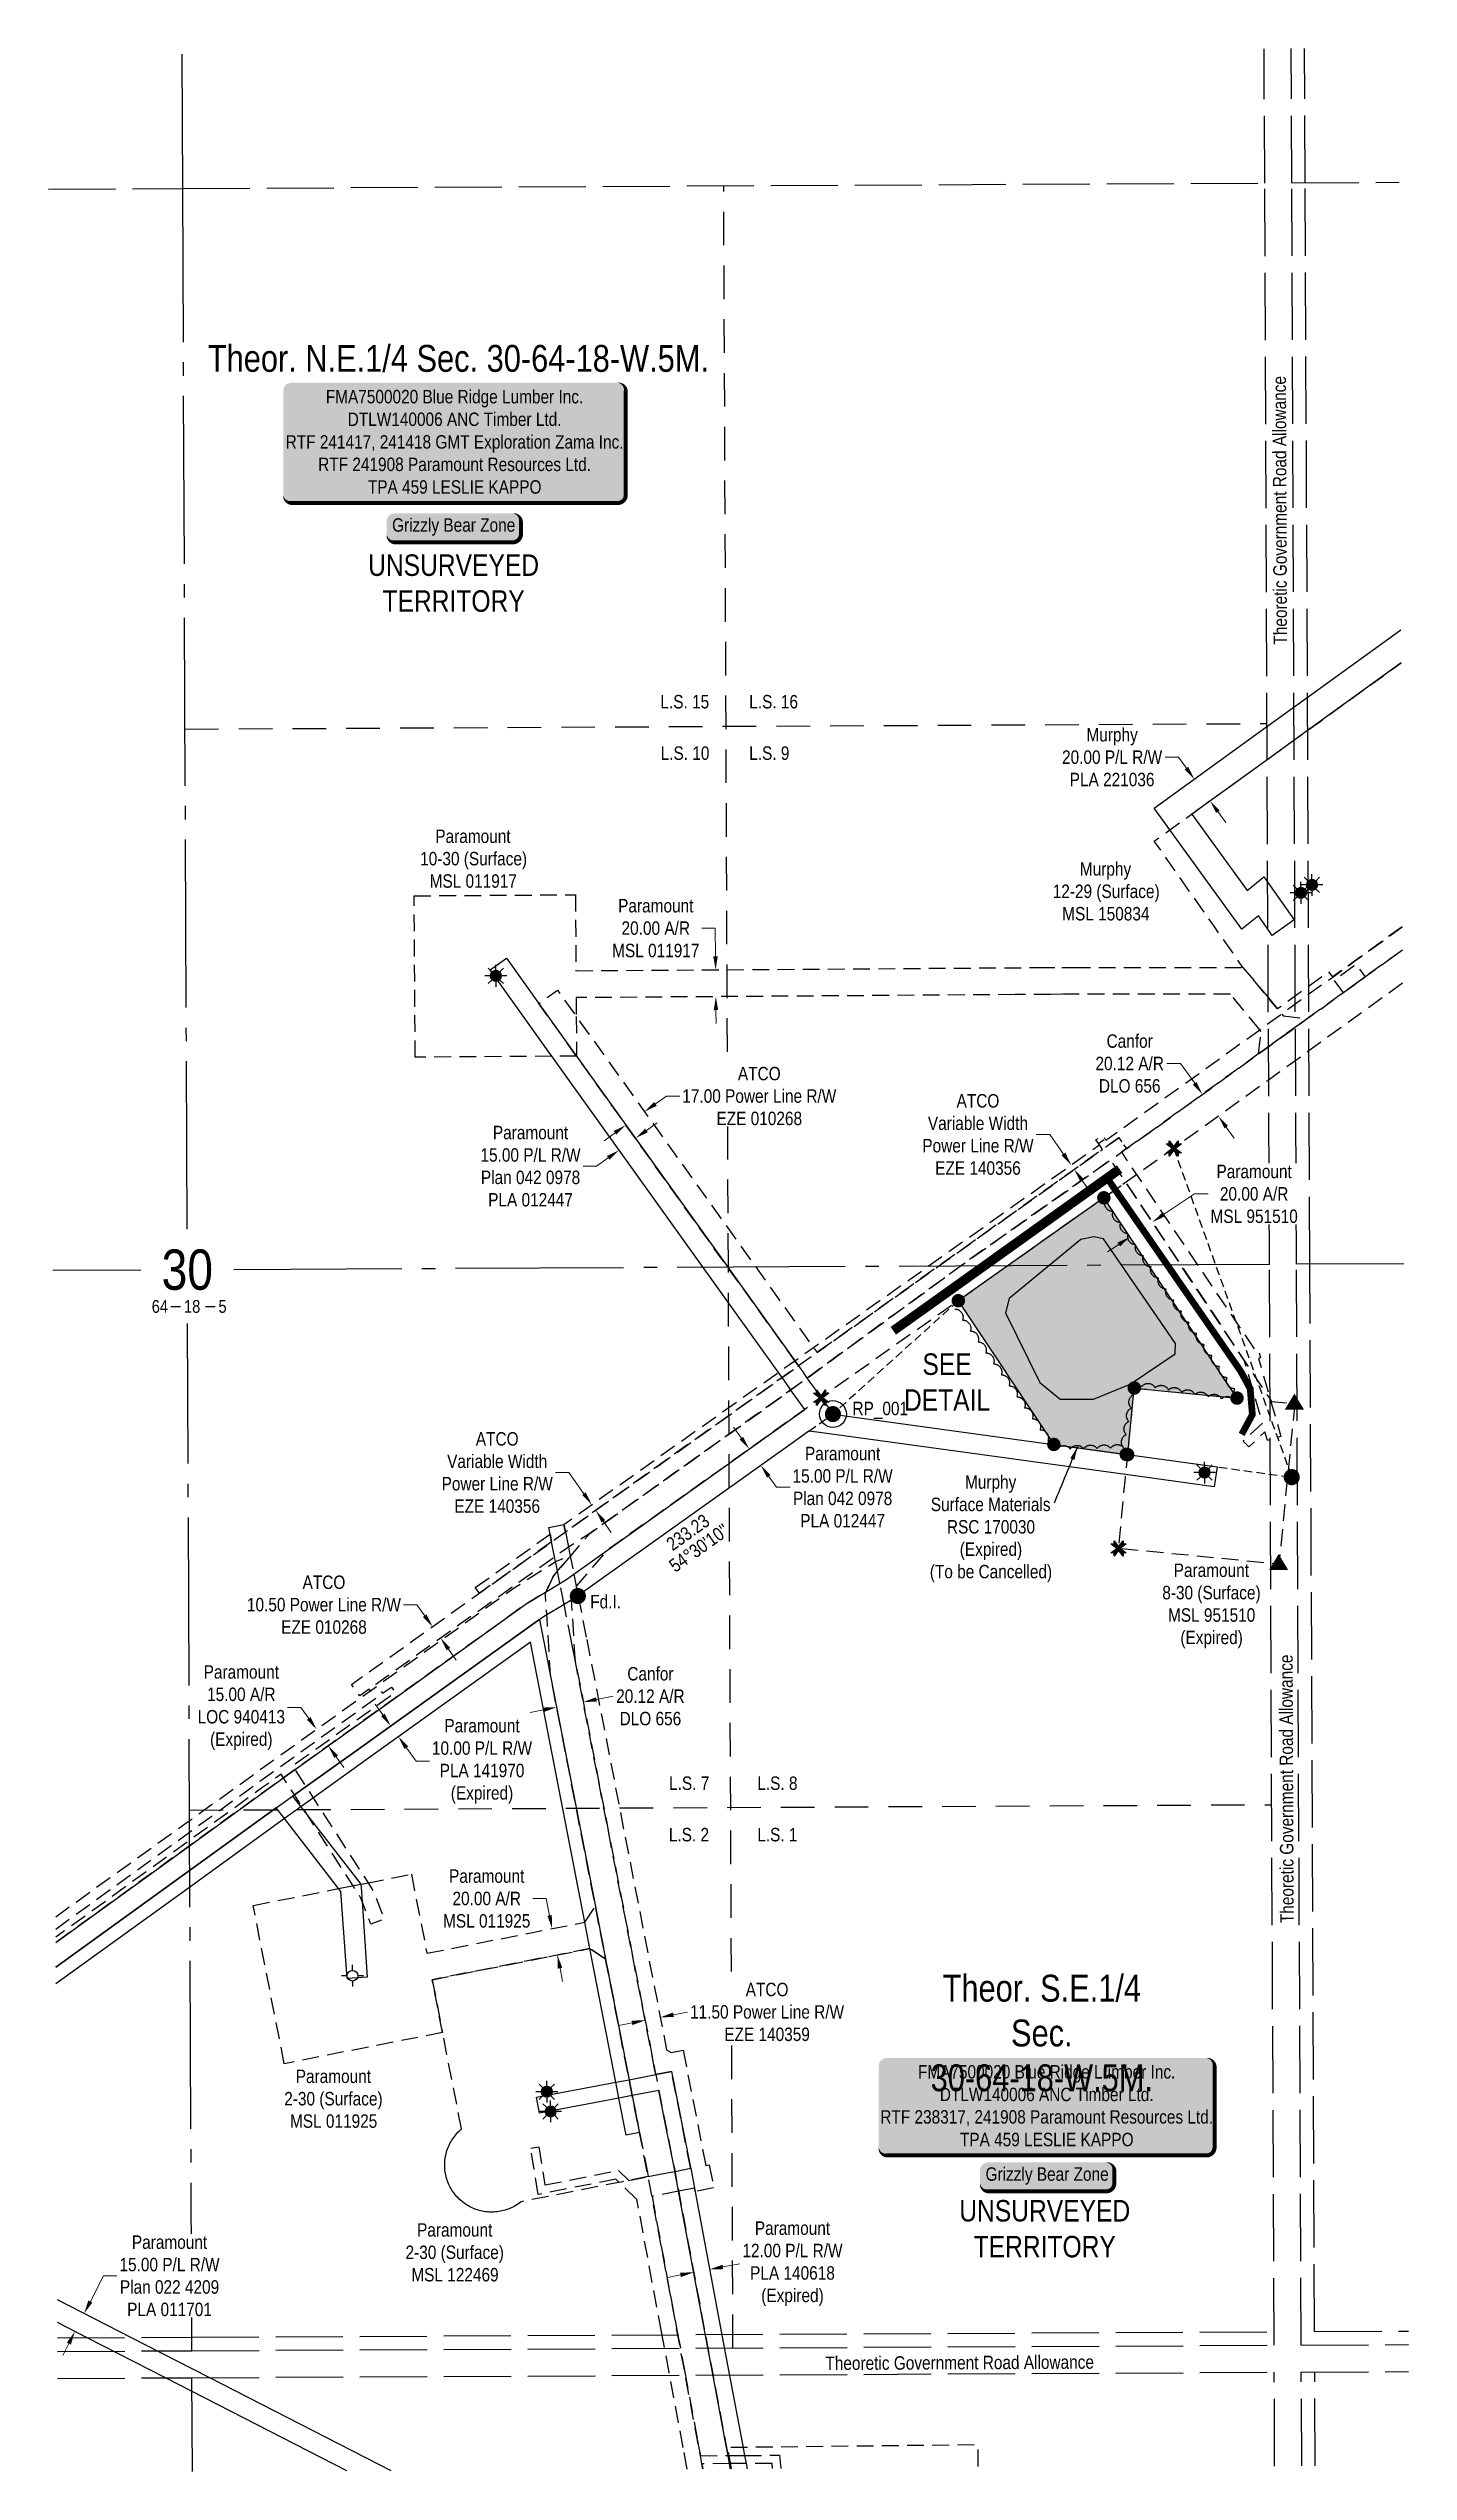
# Model space of a CAD drawing. Extents: x 518603 to 521779, y 6045766 to 6048295.
# Drawn here: x 518603 to 519615, y 6045766 to 6047569 of the extents above; entities that cross this region are included whole.
import ezdxf
from ezdxf.enums import TextEntityAlignment as Align

# ---------------------------------------------------------------- set-up
doc = ezdxf.new("R2010")
doc.units = 0
doc.header["$LTSCALE"] = 5
doc.header["$PDSIZE"] = 0.5
for name, pattern in [('0', [1, 1, 0]), ('foc-ACCESSROAD', [3.75, 2.5, -1.25]), ('foc-FLOWLINE', [3.75, 2.5, -1.25]), ('foc-LSD', [8, 5, -3]), ('foc-QUARTERLINE', [33, 25, -3, 2, -3]), ('foc-TIELINE', [1.875, 1.25, -0.625]), ('foc-TRAV', [1.875, 1.25, -0.625]), ('foc-UNSURVEYED', [12.5, 10, -2.5])]:
    doc.linetypes.add(name, pattern=pattern)
doc.layers.get('Defpoints').update_dxf_attribs({"color": 9})
for name, color, linetype in [('10', 1, 'Continuous'), ('35', 37, 'Continuous'), ('9', 3, 'Continuous'), ('AS-ROADS', 254, 'Continuous'), ('AS-WILDLIFE-BLOCK', 131, 'Continuous'), ('C-AR', 13, 'foc-ACCESSROAD'), ('C-RW', 13, 'Continuous'), ('C-SYMBOL', 7, 'Continuous'), ('C-WS', 13, 'foc-ACCESSROAD'), ('C-WS-S', 13, 'Continuous'), ('DETAIL-T', 7, 'Continuous'), ('F-AR', 190, 'foc-ACCESSROAD'), ('F-EZE', 190, 'foc-FLOWLINE'), ('F-RW', 190, 'Continuous'), ('F-WS', 190, 'foc-ACCESSROAD'), ('F-WS-S', 190, 'Continuous'), ('L-BD', 7, 'Continuous'), ('L-MON', 1, 'Continuous'), ('L-ROAD-T', 7, 'Continuous'), ('L-SECLBL', 7, 'Continuous'), ('L-SECQ', 8, 'foc-QUARTERLINE'), ('L-SECTION-LSD', 7, 'foc-LSD'), ('L-TIE', 7, 'foc-TIELINE'), ('L-UNS-T', 3, 'Continuous'), ('L-USEC', 7, 'foc-UNSURVEYED'), ('P-PROPOSED', 10, 'Continuous'), ('P-PROPOSED-H', 21, 'Continuous'), ('P-TRAV', 4, 'foc-TRAV'), ('T-BUSH', 110, '0'), ('T-SLOPE', 48, 'Continuous')]:
    doc.layers.add(name, color=color, linetype=linetype)
for name, color, linetype, lineweight in [('C-RW-T', 13, 'Continuous', 9), ('C-WS-T', 13, 'Continuous', 9), ('F-AR-T', 190, 'Continuous', 9), ('F-EZE-T', 190, 'Continuous', 9), ('F-RW-T', 190, 'Continuous', 9), ('F-WS-T', 190, 'Continuous', 9)]:
    doc.layers.add(name, color=color, linetype=linetype, lineweight=lineweight)
doc.styles.add('100L', font='ARIALN.TTF', dxfattribs={"height": 11})
doc.styles.add('175L', font='ARIALN.TTF', dxfattribs={"height": 20})
doc.styles.add('80', font='ARIALN.TTF', dxfattribs={"height": 10})
doc.styles.add('80CG', font='ARIALN.TTF', dxfattribs={"height": 10})
doc.styles.add('80L', font='ARIALN.TTF', dxfattribs={"height": 10})
doc.styles.add('SIMPLEX', font='ARIALN.TTF')
doc.dimstyles.new('Compass 5 000', dxfattribs={"dimscale": 5, "dimtxt": 9, "dimasz": 2, "dimexe": 0.2, "dimexo": 0.0625, "dimgap": 0.5, "dimtad": 0, "dimtih": 1, "dimtoh": 1, "dimzin": 0, "dimdsep": 46, "dimtxsty": '80CG', "dimcen": 0.1, "dimse1": 1, "dimse2": 1, "dimclrd": 256, "dimclrt": 256, "dimaunit": 1, "dimadec": 4, "dimazin": 0, "dimtfac": 0.06, "dimtofl": 0, "dimtmove": 0, "dimatfit": 1, "dimfxl": 0.2, "dimtolj": 1, "dimtzin": 0, "dimlwd": -1, "dimarcsym": 0})

msp = doc.modelspace()

# ---------------------------------------------------------------- texts
at = {"layer": '35', "color": 3, "style": '80'}
msp.add_attdef('RP_001', (519201.136, 6046552.319), 'RP', height=9.9949, dxfattribs=at)
at = {"layer": 'C-SYMBOL', "color": 3, "style": '175L'}
msp.add_text('Theor. N.E.1/4 Sec. 30-64-18-W.5M.', height=19.98971, dxfattribs=at).set_placement((518907.939, 6047322.538), align=Align.BOTTOM_CENTER)
at = {"layer": 'C-SYMBOL', "color": 3, "insert": (519342.029, 6046136.002), "char_height": 19.98971, "width": 198.10623, "attachment_point": 2, "style": '175L'}
msp.add_mtext('Theor. S.E.1/4 Sec. 30-64-18-W.5M.', dxfattribs=at)
at = {"layer": 'C-WS-T', "char_height": 9.99486, "attachment_point": 1}
for s, width, gutter_width, insert, style in [('\\pi20.86464;Murphy\\P\\pi0.66357;12-29 (Surface)\\P\\pi7.71997;MSL 150834', 78.95432, 99.949, (519349.474, 6046963.713), '175L'), ('\\pi26.59157;Murphy\\P\\pi1.13741;Surface Materials\\P\\pi13.15033;RSC 170030\\P\\pi22.67476;(Expired)\\P\\pi0.39427;(To be Cancelled)', 90.40818, 49.974, (519258.28, 6046507.595), '80L')]:
    msp.add_mtext_dynamic_manual_height_columns(s, width=width, gutter_width=gutter_width, heights=[0], dxfattribs=dict(at, insert=insert, style=style))
at = {"layer": 'DETAIL-T', "color": 3, "insert": (519271.502, 6046576.936), "char_height": 15.9918, "width": 63.60339, "attachment_point": 5, "style": '80CG'}
msp.add_mtext('SEE\\PDETAIL', dxfattribs=at)
at = {"layer": 'F-WS-T', "char_height": 9.99486, "attachment_point": 1, "style": '175L'}
for s, insert in [('\\pi11.94699;Paramount\\P\\pi0.66357;10-30 (Surface)\\P\\pi7.70974;MSL 011917', (518878.819, 6046988.021)), ('\\pi11.94699;Paramount\\P\\pi3.46227;8-30 (Surface)\\P\\pi7.71997;MSL 951510\\P\\pi16.94783;(Expired)', (519428.191, 6046441.963)), ('\\pi11.94699;Paramount\\P\\pi3.39409;2-30 (Surface)\\P\\pi7.67565;MSL 011925', (518774.965, 6046065.467)), ('\\pi11.94699;Paramount\\P\\pi3.39409;2-30 (Surface)\\P\\pi7.69611;MSL 122469', (518865.226, 6045951.196))]:
    msp.add_mtext_dynamic_manual_height_columns(s, width=78.95432, gutter_width=99.949, heights=[0], dxfattribs=dict(at, insert=insert))
at = {"layer": 'L-BD', "style": '80L'}
for s, p in [('233.23', (519078.674, 6046465.183)), ("54°30'10''", (519086.94, 6046453.593))]:
    msp.add_text(s, height=9.9897, rotation=35.4968, dxfattribs=at).set_placement(p, align=Align.MIDDLE)
at = {"layer": 'L-ROAD-T', "style": '80L'}
for rotation, p in [(90.230369, (519519.07, 6047225.483)), (90.230369, (519524.039, 6046274.309)), (0.289481, (519280.894, 6045847.439))]:
    msp.add_text('Theoretic Government Road Allowance', height=9.99486, rotation=rotation, dxfattribs=at).set_placement(p, align=Align.MIDDLE_CENTER)
at = {"layer": 'L-UNS-T', "color": 3, "char_height": 15.99177, "attachment_point": 5, "style": '80L'}
for insert in [(518904.36, 6047171.25), (519344.197, 6045946.989)]:
    msp.add_mtext_dynamic_manual_height_columns('UNSURVEYED TERRITORY', width=126.34873, gutter_width=47.476, heights=[0], dxfattribs=dict(at, insert=insert))

# ---------------------------------------------------------------- blocks, each defined once
blk = doc.blocks.new('L-SECLBL')
at = {"layer": '9', "color": 7}
for p, q in [((-5.1, -27.8), (-12.3, -27.8)), ((20.7, -27.8), (13.5, -27.8))]:
    blk.add_line(p, q, dxfattribs=at)
at = {"layer": '10', "color": 2, "style": 'SIMPLEX'}
blk.add_attdef('SEC', text='', height=30, dxfattribs=at).set_placement((0, 0), align=Align.MIDDLE)
at = {"layer": '10', "color": 5, "style": '80L'}
blk.add_attdef('TWP', text='', height=9.5, dxfattribs=at).set_placement((-14.4, -27.4), align=Align.MIDDLE_RIGHT)
blk.add_attdef('RGE', text='', height=9.5, dxfattribs=at).set_placement((3.6, -27.4), align=Align.MIDDLE_CENTER)
blk.add_attdef('MER', text='', height=9.5, dxfattribs=at).set_placement((23.2, -27.4), align=Align.MIDDLE_LEFT)
blk = doc.blocks.new('*D425')
at = {"layer": 'Defpoints', "color": 0, "transparency": 16777216}
for p in [(518979.5, 6046343), (518999.3, 6046346.8), (519000.8, 6046338.9)]:
    blk.add_point(p, dxfattribs=at)
at = {"layer": 'F-AR-T', "transparency": 16777216}
for p, q in [((518971.2, 6046333.1), (518961.4, 6046331.2)), ((519010.6, 6046340.8), (519023.1, 6046343.2))]:
    blk.add_line(p, q, dxfattribs=at)
for points in [[(518970.9, 6046334.8), (518971.5, 6046331.5), (518981, 6046335)], [(519010.3, 6046342.4), (519010.9, 6046339.2), (519000.8, 6046338.9)]]:
    blk.add_solid(points, dxfattribs=at)
at = {"layer": 'F-AR-T', "transparency": 16777216, "insert": (519050.8, 6046343.2), "char_height": 10, "attachment_point": 5, "style": '80CG'}
blk.add_mtext('\\A1;Canfor\\P20.12 A/R\\PDLO 656', dxfattribs=at)
blk = doc.blocks.new('*D426')
at = {"layer": 'Defpoints', "color": 0, "transparency": 16777216}
for p in [(519460.7, 6046790.4), (519461.6, 6046791), (519472.5, 6046774.1)]:
    blk.add_point(p, dxfattribs=at)
at = {"layer": 'F-AR-T', "transparency": 16777216}
for p, q in [((519445.1, 6046813.9), (519435.1, 6046813.9)), ((519455.8, 6046799.2), (519445.1, 6046813.9)), ((519479.2, 6046766.6), (519485.1, 6046758.5))]:
    blk.add_line(p, q, dxfattribs=at)
for points in [[(519457.1, 6046800.1), (519454.4, 6046798.2), (519461.6, 6046791)], [(519480.6, 6046767.6), (519477.9, 6046765.7), (519473.4, 6046774.7)]]:
    blk.add_solid(points, dxfattribs=at)
at = {"layer": 'F-AR-T', "transparency": 16777216, "insert": (519407.4, 6046813.9), "char_height": 10, "attachment_point": 5, "style": '80CG'}
blk.add_mtext('\\A1;Canfor\\P20.12 A/R\\PDLO 656', dxfattribs=at)
blk = doc.blocks.new('*D427')
at = {"layer": 'Defpoints', "color": 0, "transparency": 16777216}
for p in [(518877.3, 6046386.9), (518888.7, 6046395), (518883.3, 6046378.3)]:
    blk.add_point(p, dxfattribs=at)
at = {"layer": 'F-EZE-T', "transparency": 16777216}
for p, q in [((518877.1, 6046411.3), (518867.1, 6046411.3)), ((518882.9, 6046403.1), (518877.1, 6046411.3)), ((518900.5, 6046378.3), (518906.3, 6046370.1))]:
    blk.add_line(p, q, dxfattribs=at)
for points in [[(518884.2, 6046404.1), (518881.5, 6046402.2), (518888.7, 6046395)], [(518901.9, 6046379.3), (518899.2, 6046377.3), (518894.7, 6046386.4)]]:
    blk.add_solid(points, dxfattribs=at)
at = {"layer": 'F-EZE-T', "transparency": 16777216, "insert": (518807.9, 6046411.3), "char_height": 10, "attachment_point": 5, "style": '80CG'}
blk.add_mtext('\\A1;ATCO\\P10.50 Power Line R/W\\PEZE 010268', dxfattribs=at)
blk = doc.blocks.new('*D428')
at = {"layer": 'Defpoints', "color": 0, "transparency": 16777216}
for p in [(519030.1, 6046771.7), (519043.9, 6046781.6), (519046.4, 6046778.1)]:
    blk.add_point(p, dxfattribs=at)
at = {"layer": 'F-EZE-T', "transparency": 16777216}
for p, q in [((519054.5, 6046783.9), (519062.7, 6046789.7)), ((519062.7, 6046789.7), (519072.7, 6046789.7)), ((519024.5, 6046762.3), (519016.3, 6046756.5))]:
    blk.add_line(p, q, dxfattribs=at)
for points in [[(519053.6, 6046785.2), (519055.5, 6046782.5), (519046.4, 6046778.1)], [(519023.5, 6046763.7), (519025.4, 6046761), (519032.6, 6046768.2)]]:
    blk.add_solid(points, dxfattribs=at)
at = {"layer": 'F-EZE-T', "transparency": 16777216, "insert": (519131.8, 6046789.7), "char_height": 10, "attachment_point": 5, "style": '80CG', "bg_fill": 3, "box_fill_scale": 1.1, "bg_fill_color": 256, "bg_fill_true_color": 13158600, "bg_fill_transparency": 0}
blk.add_mtext('\\A1;ATCO\\P17.00 Power Line R/W\\PEZE 010268', dxfattribs=at)
blk = doc.blocks.new('*D429')
at = {"layer": 'Defpoints', "color": 0, "transparency": 16777216}
for p in [(519006.2, 6046485.1), (519007.1, 6046485.7), (519009.2, 6046480.9)]:
    blk.add_point(p, dxfattribs=at)
at = {"layer": 'F-EZE-T', "transparency": 16777216}
for p, q in [((518990.2, 6046509.6), (518980.2, 6046509.6)), ((519001.3, 6046493.9), (518990.2, 6046509.6)), ((519015.9, 6046473.3), (519021.6, 6046465.1))]:
    blk.add_line(p, q, dxfattribs=at)
for points in [[(519002.7, 6046494.9), (519000, 6046492.9), (519007.1, 6046485.7)], [(519017.2, 6046474.3), (519014.5, 6046472.4), (519010.1, 6046481.5)]]:
    blk.add_solid(points, dxfattribs=at)
at = {"layer": 'F-EZE-T', "transparency": 16777216, "insert": (518936.8, 6046509.6), "char_height": 10, "attachment_point": 5, "style": '80CG'}
blk.add_mtext('\\A1;ATCO\\PVariable Width\\PPower Line R/W\\PEZE 140356', dxfattribs=at)
blk = doc.blocks.new('*D430')
at = {"layer": 'Defpoints', "color": 0, "transparency": 16777216}
for p in [(519360.5, 6046736.1), (519362.9, 6046732.7), (519363.9, 6046738.5)]:
    blk.add_point(p, dxfattribs=at)
at = {"layer": 'F-EZE-T', "transparency": 16777216}
for p, q in [((519347.9, 6046761.1), (519337.9, 6046761.1)), ((519358.1, 6046746.6), (519347.9, 6046761.1)), ((519372, 6046726.9), (519377.8, 6046718.8))]:
    blk.add_line(p, q, dxfattribs=at)
for points in [[(519359.5, 6046747.6), (519356.7, 6046745.7), (519363.9, 6046738.5)], [(519373.4, 6046727.9), (519370.7, 6046726), (519366.2, 6046735.1)]]:
    blk.add_solid(points, dxfattribs=at)
at = {"layer": 'F-EZE-T', "transparency": 16777216, "insert": (519294.5, 6046761.1), "char_height": 10, "attachment_point": 5, "style": '80CG'}
blk.add_mtext('\\A1;ATCO\\PVariable Width\\PPower Line R/W\\PEZE 140356', dxfattribs=at)
blk = doc.blocks.new('*D431')
at = {"layer": 'Defpoints', "color": 0, "transparency": 16777216}
for p in [(519047, 6046101.5), (519058.1, 6046104.3), (519058.3, 6046103.7)]:
    blk.add_point(p, dxfattribs=at)
at = {"layer": 'F-EZE-T', "transparency": 16777216}
for p, q in [((519037.1, 6046100.2), (519027.2, 6046098.3)), ((519068, 6046106.2), (519078.5, 6046108.3))]:
    blk.add_line(p, q, dxfattribs=at)
for points in [[(519036.7, 6046101.9), (519037.4, 6046098.6), (519046.9, 6046102.1)], [(519067.6, 6046107.9), (519068.3, 6046104.6), (519058.1, 6046104.3)]]:
    blk.add_solid(points, dxfattribs=at)
at = {"layer": 'F-EZE-T', "transparency": 16777216, "insert": (519137.6, 6046108.3), "char_height": 10, "attachment_point": 5, "style": '80CG', "bg_fill": 3, "box_fill_scale": 1.1, "bg_fill_color": 256, "bg_fill_true_color": 13158600, "bg_fill_transparency": 0}
blk.add_mtext('\\A1;ATCO\\P11.50 Power Line R/W\\PEZE 140359', dxfattribs=at)
blk = doc.blocks.new('*D435')
at = {"layer": 'Defpoints', "color": 0, "transparency": 16777216}
for p in [(518799.6, 6046316.5), (518802.4, 6046318.6), (518808.3, 6046304.3)]:
    blk.add_point(p, dxfattribs=at)
at = {"layer": 'F-AR-T', "transparency": 16777216}
for p, q in [((518790.7, 6046334.8), (518780.7, 6046334.8)), ((518796.6, 6046326.7), (518790.7, 6046334.8)), ((518817, 6046298.2), (518822.8, 6046290.1))]:
    blk.add_line(p, q, dxfattribs=at)
for points in [[(518797.9, 6046327.7), (518795.2, 6046325.7), (518802.4, 6046318.6)], [(518818.3, 6046299.2), (518815.6, 6046297.3), (518811.1, 6046306.4)]]:
    blk.add_solid(points, dxfattribs=at)
at = {"layer": 'F-AR-T', "transparency": 16777216, "insert": (518746.4, 6046334.8), "char_height": 10, "attachment_point": 5, "style": '80CG'}
blk.add_mtext('\\A1;Paramount\\P15.00 A/R\\PLOC 940413\\P(Expired)', dxfattribs=at)
blk = doc.blocks.new('*D436')
at = {"layer": 'Defpoints', "color": 0, "transparency": 16777216}
for p in [(519037.1, 6046883.2), (519099.3, 6046883.7), (519037.2, 6046863.2)]:
    blk.add_point(p, dxfattribs=at)
at = {"layer": 'F-AR-T', "transparency": 16777216}
for p, q in [((519099.1, 6046914.6), (519089.1, 6046914.6)), ((519099.3, 6046893.7), (519099.1, 6046914.6)), ((519099.5, 6046853.7), (519099.6, 6046843.7))]:
    blk.add_line(p, q, dxfattribs=at)
for points in [[(519100.9, 6046893.7), (519097.6, 6046893.6), (519099.3, 6046883.7)], [(519101.2, 6046853.7), (519097.9, 6046853.6), (519099.5, 6046863.7)]]:
    blk.add_solid(points, dxfattribs=at)
at = {"layer": 'F-AR-T', "transparency": 16777216, "insert": (519054.8, 6046914.6), "char_height": 10, "attachment_point": 5, "style": '80CG'}
blk.add_mtext('\\A1;Paramount\\P20.00 A/R\\PMSL 011917', dxfattribs=at)
blk = doc.blocks.new('*D437')
at = {"layer": 'Defpoints', "color": 0, "transparency": 16777216}
for p in [(518977.7, 6046170.3), (518977, 6046170.2), (518980.9, 6046150.6)]:
    blk.add_point(p, dxfattribs=at)
at = {"layer": 'F-AR-T', "transparency": 16777216}
for p, q in [((518973.3, 6046192.7), (518963.3, 6046192.7)), ((518975.8, 6046180.2), (518973.3, 6046192.7)), ((518983.6, 6046140.9), (518985.5, 6046131.1))]:
    blk.add_line(p, q, dxfattribs=at)
for points in [[(518977.4, 6046180.5), (518974.2, 6046179.8), (518977.7, 6046170.3)], [(518985.2, 6046141.2), (518981.9, 6046140.6), (518981.6, 6046150.7)]]:
    blk.add_solid(points, dxfattribs=at)
at = {"layer": 'F-AR-T', "transparency": 16777216, "insert": (518929, 6046192.7), "char_height": 10, "attachment_point": 5, "style": '80CG'}
blk.add_mtext('\\A1;Paramount\\P20.00 A/R\\PMSL 011925', dxfattribs=at)
blk = doc.blocks.new('*D438')
at = {"layer": 'Defpoints', "color": 0, "transparency": 16777216}
for p in [(519421.1, 6046700.6), (519424.2, 6046695.9), (519404.5, 6046689.5)]:
    blk.add_point(p, dxfattribs=at)
at = {"layer": 'F-AR-T', "transparency": 16777216}
for p, q in [((519432.5, 6046701.5), (519455.7, 6046716.9)), ((519455.7, 6046716.9), (519465.7, 6046716.9)), ((519399.2, 6046679.3), (519390.9, 6046673.8))]:
    blk.add_line(p, q, dxfattribs=at)
for points in [[(519431.6, 6046702.9), (519433.4, 6046700.1), (519424.2, 6046695.9)], [(519398.3, 6046680.7), (519400.2, 6046677.9), (519407.6, 6046684.9)]]:
    blk.add_solid(points, dxfattribs=at)
at = {"layer": 'F-AR-T', "transparency": 16777216, "insert": (519500, 6046716.9), "char_height": 10, "attachment_point": 5, "style": '80CG', "bg_fill": 3, "box_fill_scale": 1.1, "bg_fill_color": 256, "bg_fill_true_color": 13158600, "bg_fill_transparency": 0}
blk.add_mtext('\\A1;Paramount\\P20.00 A/R\\PMSL 951510', dxfattribs=at)
blk = doc.blocks.new('*D439')
at = {"layer": 'Defpoints', "color": 0, "transparency": 16777216}
for p in [(519127.1, 6046529.2), (519133, 6046514.9), (519135.9, 6046517)]:
    blk.add_point(p, dxfattribs=at)
at = {"layer": 'F-RW-T', "transparency": 16777216}
for p, q in [((519118.5, 6046535.3), (519112.7, 6046543.4)), ((519138.8, 6046506.8), (519144.7, 6046498.7)), ((519144.7, 6046498.7), (519154.7, 6046498.7))]:
    blk.add_line(p, q, dxfattribs=at)
for points in [[(519119.8, 6046536.2), (519117.1, 6046534.3), (519124.3, 6046527.1)], [(519140.2, 6046507.8), (519137.5, 6046505.8), (519133, 6046514.9)]]:
    blk.add_solid(points, dxfattribs=at)
at = {"layer": 'F-RW-T', "transparency": 16777216, "insert": (519193.8, 6046498.7), "char_height": 10, "attachment_point": 5, "style": '80CG'}
blk.add_mtext('\\A1;Paramount\\P15.00 P/L R/W\\PPlan 042 0978\\PPLA 012447', dxfattribs=at)
blk = doc.blocks.new('*D440')
at = {"layer": 'Defpoints', "color": 0, "transparency": 16777216}
for p in [(519025.4, 6046752.5), (519027.5, 6046749.5), (519037.6, 6046761.2)]:
    blk.add_point(p, dxfattribs=at)
at = {"layer": 'F-RW-T', "transparency": 16777216}
for p, q in [((519047.8, 6046764.1), (519055.9, 6046769.9)), ((519010.7, 6046737.5), (519000.7, 6046737.5)), ((519019.3, 6046743.7), (519010.7, 6046737.5))]:
    blk.add_line(p, q, dxfattribs=at)
for points in [[(519046.8, 6046765.5), (519048.8, 6046762.8), (519039.7, 6046758.3)], [(519018.4, 6046745.1), (519020.3, 6046742.4), (519027.5, 6046749.5)]]:
    blk.add_solid(points, dxfattribs=at)
at = {"layer": 'F-RW-T', "transparency": 16777216, "insert": (518961.6, 6046737.5), "char_height": 10, "attachment_point": 5, "style": '80CG'}
blk.add_mtext('\\A1;Paramount\\P15.00 P/L R/W\\PPlan 042 0978\\PPLA 012447', dxfattribs=at)
blk = doc.blocks.new('*D441')
at = {"layer": 'Defpoints', "color": 0, "transparency": 16777216}
for p in [(519080.2, 6045929.4), (519092.1, 6045931.6), (519094.9, 6045916.8)]:
    blk.add_point(p, dxfattribs=at)
at = {"layer": 'F-RW-T', "transparency": 16777216}
for p, q in [((519104.7, 6045918.6), (519117.4, 6045921)), ((519073.2, 6045912.7), (519063.4, 6045910.9))]:
    blk.add_line(p, q, dxfattribs=at)
for points in [[(519104.4, 6045920.3), (519105, 6045917), (519094.9, 6045916.8)], [(519072.9, 6045914.4), (519073.5, 6045911.1), (519083, 6045914.6)]]:
    blk.add_solid(points, dxfattribs=at)
at = {"layer": 'F-RW-T', "transparency": 16777216, "insert": (519156.5, 6045921), "char_height": 10, "attachment_point": 5, "style": '80CG'}
blk.add_mtext('\\A1;Paramount\\P12.00 P/L R/W\\PPLA 140618\\P(Expired)', dxfattribs=at)
blk = doc.blocks.new('*D442')
at = {"layer": 'Defpoints', "color": 0, "transparency": 16777216}
for p in [(518855.1, 6046319.4), (518860.9, 6046311.3), (518863.4, 6046313)]:
    blk.add_point(p, dxfattribs=at)
at = {"layer": 'F-RW-T', "transparency": 16777216}
for p, q in [((518851.7, 6046329.3), (518845.9, 6046337.4)), ((518869.2, 6046304.9), (518876.5, 6046294.8)), ((518876.5, 6046294.8), (518886.5, 6046294.8))]:
    blk.add_line(p, q, dxfattribs=at)
for points in [[(518853.1, 6046330.3), (518850.4, 6046328.3), (518857.5, 6046321.2)], [(518870.6, 6046305.9), (518867.8, 6046303.9), (518863.4, 6046313)]]:
    blk.add_solid(points, dxfattribs=at)
at = {"layer": 'F-RW-T', "transparency": 16777216, "insert": (518925.5, 6046294.8), "char_height": 10, "attachment_point": 5, "style": '80CG'}
blk.add_mtext('\\A1;Paramount\\P10.00 P/L R/W\\PPLA 141970\\P(Expired)', dxfattribs=at)
blk = doc.blocks.new('*D443')
at = {"layer": 'C-RW-T', "transparency": 16777216}
for p, q in [((519443.8, 6047041.8), (519433.8, 6047041.8)), ((519449.7, 6047033.7), (519443.8, 6047041.8)), ((519473.1, 6047001.3), (519478.9, 6046993.2))]:
    blk.add_line(p, q, dxfattribs=at)
for points in [[(519451, 6047034.7), (519448.3, 6047032.7), (519455.5, 6047025.6)], [(519474.4, 6047002.2), (519471.7, 6047000.3), (519467.2, 6047009.4)]]:
    blk.add_solid(points, dxfattribs=at)
at = {"layer": 'Defpoints', "color": 0, "transparency": 16777216}
for p in [(519455.5, 6047025.6), (519457.6, 6047027.1), (519469.3, 6047010.9)]:
    blk.add_point(p, dxfattribs=at)
at = {"layer": 'C-RW-T', "transparency": 16777216, "insert": (519394.3, 6047041.8), "char_height": 10, "attachment_point": 5, "style": '80CG'}
blk.add_mtext('\\A1;Murphy\\P20.00 P/L R/W\\PPLA 221036', dxfattribs=at)
blk = doc.blocks.new('*D444')
at = {"layer": 'Defpoints', "color": 0, "transparency": 16777216}
for p in [(518622.7, 6045887.5), (518629.5, 6045884), (518615.8, 6045874.1)]:
    blk.add_point(p, dxfattribs=at)
at = {"layer": 'F-RW-T', "transparency": 16777216}
for p, q in [((518634.1, 6045892.9), (518643.9, 6045912)), ((518643.9, 6045912), (518653.9, 6045912)), ((518618.1, 6045861.7), (518613.5, 6045852.8))]:
    blk.add_line(p, q, dxfattribs=at)
for points in [[(518632.6, 6045893.7), (518635.6, 6045892.2), (518629.5, 6045884)], [(518616.6, 6045862.4), (518619.6, 6045860.9), (518622.6, 6045870.6)]]:
    blk.add_solid(points, dxfattribs=at)
at = {"layer": 'F-RW-T', "transparency": 16777216, "insert": (518693, 6045912), "char_height": 10, "attachment_point": 5, "style": '80CG', "bg_fill": 3, "box_fill_scale": 1.1, "bg_fill_color": 256, "bg_fill_true_color": 13158600, "bg_fill_transparency": 0}
blk.add_mtext('\\A1;Paramount\\P15.00 P/L R/W\\PPlan 022 4209\\PPLA 011701', dxfattribs=at)
blk = doc.blocks.new('*U445')
h = blk.add_hatch(color=255)
edge = h.paths.add_edge_path()
edge.add_line((-121.5, -45.5), (121.5, -45.5))
edge.add_arc((121.5, -39.5), 6, 270, 360)
edge.add_line((127.5, -39.5), (127.5, 38))
edge.add_arc((121.5, 38), 6, 0, 90)
edge.add_line((121.5, 44), (-121.5, 44))
edge.add_arc((-121.5, 38), 6, 90, 180)
edge.add_line((-127.5, 38), (-127.5, -39.5))
edge.add_arc((-121.5, -39.5), 6, 180, 270)
at = {"color": 44, "flags": 128}
blk.add_lwpolyline([(-121.5, -45.5, 3, 3, 0), (121.5, -45.5, 3, 3, 0.414214), (127.5, -39.5, 3, 3, 0), (127.5, 38, 3, 0, 0.414214), (121.5, 44, 0, 0, 0), (-121.5, 44, 0, 0, 0.414214), (-127.5, 38, 0, 0, 0), (-127.5, -39.5, 0, 3, 0.414214)], format="xyseb", close=True, dxfattribs=at)
at = {"color": 44, "style": '80'}
blk.add_attdef('ENTER_TEXT_001', (-36, -5), '', height=10, dxfattribs=at)
blk = doc.blocks.new('*U446')
h = blk.add_hatch(color=255)
edge = h.paths.add_edge_path()
edge.add_line((-119, -37), (119, -37))
edge.add_arc((119, -31), 6, 270, 360)
edge.add_line((125, -31), (125, 29.5))
edge.add_arc((119, 29.5), 6, 0, 90)
edge.add_line((119, 35.5), (-119, 35.5))
edge.add_arc((-119, 29.5), 6, 90, 180)
edge.add_line((-125, 29.5), (-125, -31))
edge.add_arc((-119, -31), 6, 180, 270)
at = {"color": 44, "flags": 128}
blk.add_lwpolyline([(-119, -37, 3, 3, 0), (119, -37, 3, 3, 0.414214), (125, -31, 3, 3, 0), (125, 29.5, 3, 0, 0.414214), (119, 35.5, 0, 0, 0), (-119, 35.5, 0, 0, 0.414214), (-125, 29.5, 0, 0, 0), (-125, -31, 0, 3, 0.414214)], format="xyseb", close=True, dxfattribs=at)
at = {"color": 44, "style": '80'}
blk.add_attdef('ENTER_TEXT_001', (-36, -5), '', height=10, dxfattribs=at)
blk = doc.blocks.new('*U450')
h = blk.add_hatch(color=255)
edge = h.paths.add_edge_path()
edge.add_line((-44, -11.5), (44, -11.5))
edge.add_arc((44, -5.5), 6, 270, 360)
edge.add_line((50, -5.5), (50, 4))
edge.add_arc((44, 4), 6, 0, 90)
edge.add_line((44, 10), (-44, 10))
edge.add_arc((-44, 4), 6, 90, 180)
edge.add_line((-50, 4), (-50, -5.5))
edge.add_arc((-44, -5.5), 6, 180, 270)
at = {"color": 131, "flags": 128}
blk.add_lwpolyline([(-44, -11.5, 3, 3, 0), (44, -11.5, 3, 3, 0.414214), (50, -5.5, 3, 3, 0), (50, 4, 3, 0, 0.414214), (44, 10, 0, 0, 0), (-44, 10, 0, 0, 0.414214), (-50, 4, 0, 0, 0), (-50, -5.5, 0, 3, 0.414214)], format="xyseb", close=True, dxfattribs=at)
at = {"color": 131, "style": '80'}
blk.add_attdef('ENTER_TEXT_001', (-36, -5), '', height=10, dxfattribs=at)
blk = doc.blocks.new('GAS')
h = blk.add_hatch(color=255)
h.dxf.hatch_style = 1
edge = h.paths.add_edge_path()
edge.add_arc((0, 0), 0.9, 0, 360)
for p, q in [((-0.81, 0), (-1.62, 0)), ((-0.57, 0.57), (-1.14, 1.14)), ((0, 0.81), (0, 1.62)), ((0.57, 0.57), (1.14, 1.14)), ((1.62, 0), (0.81, 0)), ((-0.57, -0.57), (-1.14, -1.14)), ((0, -0.81), (0, -1.62)), ((1.14, -1.14), (0.57, -0.57))]:
    blk.add_line(p, q)
blk.add_circle((0, 0), 0.8)
blk = doc.blocks.new('GABD')
for p, q in [((-0.81, 0), (-1.62, 0)), ((0, 0.81), (0, 1.62)), ((1.62, 0), (0.81, 0)), ((0, -0.81), (0, -1.62))]:
    blk.add_line(p, q)
blk.add_circle((0, 0), 0.8)
blk = doc.blocks.new('fdia')
at = {"color": 255, "const_width": 1}
blk.add_lwpolyline([(-0.5, 0, 1), (0.5, 0, 1)], format="xyb", close=True, dxfattribs=at)
blk = doc.blocks.new('Fdiaa')
blk.add_blockref('fdia', (0, 0))
blk = doc.blocks.new('fdib')
at = {"color": 1, "const_width": 1.6}
blk.add_lwpolyline([(-0.4, 0, 1), (0.4, 0, 1)], format="xyb", close=True, dxfattribs=at)
at = {"color": 1}
blk.add_circle((0, 0), 0.8, dxfattribs=at)
blk = doc.blocks.new('Fdibb')
blk.add_blockref('fdib', (0, 0))
blk = doc.blocks.new('fdicc')
for name in ['Fdibb', 'Fdiaa']:
    blk.add_blockref(name, (0, 0))
blk = doc.blocks.new('FDI')
blk.add_blockref('fdicc', (0, 0))
blk = doc.blocks.new('PLIA')
at = {"color": 255, "const_width": 1}
blk.add_lwpolyline([(-0.5, 0, 1), (0.5, 0, 1)], format="xyb", close=True, dxfattribs=at)
blk = doc.blocks.new('PLIAA')
blk.add_blockref('PLIA', (0, 0))
blk = doc.blocks.new('PLIB')
at = {"color": 1}
blk.add_circle((0, 0), 0.8, dxfattribs=at)
blk = doc.blocks.new('PLIBB')
blk.add_blockref('PLIB', (0, 0))
blk = doc.blocks.new('PLICC')
for name in ['PLIAA', 'PLIBB']:
    blk.add_blockref(name, (0, 0))
blk = doc.blocks.new('PLI')
blk.add_blockref('PLICC', (0, 0))
blk = doc.blocks.new('STRIA')
blk.add_hatch(color=255).paths.add_polyline_path([(-0.04, 1.52), (-1.47, -0.87), (1.39, -0.87)])
blk = doc.blocks.new('STRIAA')
blk.add_blockref('STRIA', (0, 0))
blk = doc.blocks.new('STRIB')
at = {"color": 1}
blk.add_solid([(-1.12, -0.67), (-0.04, 1.13), (1.04, -0.67)], dxfattribs=at)
blk = doc.blocks.new('STRIBB')
blk.add_blockref('STRIB', (0, 0))
blk = doc.blocks.new('STRICC')
for name in ['STRIAA', 'STRIBB']:
    blk.add_blockref(name, (0, 0))
blk = doc.blocks.new('fdspike')
blk.add_blockref('STRICC', (0, 0))
blk = doc.blocks.new('TEMP')
h = blk.add_hatch(color=255)
h.dxf.hatch_style = 1
h.paths.add_polyline_path([(0, 0.25), (-0.67, 1.15), (-0.67, 0.67), (-1.15, 0.67), (-0.25, 0), (-1.15, -0.67), (-0.67, -0.67), (-0.67, -1.15), (0, -0.25), (0.67, -1.15), (0.67, -0.67), (1.15, -0.67), (0.25, 0), (1.15, 0.67), (0.67, 0.67), (0.67, 1.15)])
h.paths.add_polyline_path([(0.57, 0.85), (0.57, 0.57), (0.85, 0.57), (0.08, 0), (0.85, -0.57), (0.57, -0.57), (0.57, -0.85), (0, -0.08), (-0.57, -0.85), (-0.57, -0.57), (-0.85, -0.57), (-0.08, 0), (-0.85, 0.57), (-0.57, 0.57), (-0.57, 0.85), (0, 0.08)], flags=16)
h = blk.add_hatch(color=1)
h.dxf.hatch_style = 1
h.paths.add_polyline_path([(0, 0.08), (-0.57, 0.85), (-0.57, 0.57), (-0.85, 0.57), (-0.08, 0), (-0.85, -0.57), (-0.57, -0.57), (-0.57, -0.85), (0, -0.08), (0.57, -0.85), (0.57, -0.57), (0.85, -0.57), (0.08, 0), (0.85, 0.57), (0.57, 0.57), (0.57, 0.85)])
at = {"color": 1}
for p, q in [((-0.08, 0), (0.08, 0)), ((0, 0.08), (0, -0.08))]:
    blk.add_line(p, q, dxfattribs=at)
at = {"color": 255, "flags": 128}
blk.add_lwpolyline([(-0.25, 0), (-1.15, 0.67), (-0.67, 0.67), (-0.67, 1.15), (0, 0.25), (0.67, 1.15), (0.67, 0.67), (1.15, 0.67), (0.25, 0), (1.15, -0.67), (0.67, -0.67), (0.67, -1.15), (0, -0.25), (-0.67, -1.15), (-0.67, -0.67), (-1.15, -0.67)], close=True, dxfattribs=at)
at = {"color": 1, "flags": 128}
blk.add_lwpolyline([(-0.08, 0), (-0.85, 0.57), (-0.57, 0.57), (-0.57, 0.85), (0, 0.08), (0.57, 0.85), (0.57, 0.57), (0.85, 0.57), (0.08, 0), (0.85, -0.57), (0.57, -0.57), (0.57, -0.85), (0, -0.08), (-0.57, -0.85), (-0.57, -0.57), (-0.85, -0.57)], close=True, dxfattribs=at)

# ---------------------------------------------------------------- dimensions: what is measured, and where the dimension line sits
at = {"layer": 'C-RW-T'}
dim = msp.add_linear_dim(base=(519455.531, 6047025.582), p1=(519469.3, 6047010.872), p2=(519457.598, 6047027.075), angle=125.835385, text='Murphy\\P20.00 P/L R/W\\PPLA 221036', dimstyle='Compass 5 000', dxfattribs=at)
dim.commit()
dim.dimension.update_dxf_attribs({"geometry": '*D443', "text_midpoint": (519394.282, 6047041.796), "dimtype": 161})
at = {"layer": 'F-AR-T'}
for base, p1, p2, angle, text, picture, middle in [((519099.336, 6046883.656), (519037.199, 6046863.222), (519037.061, 6046883.227), 90.39463, 'Paramount\\P20.00 A/R\\PMSL 011917', '*D436', (519054.84, 6046914.586)), ((519461.616, 6046791.049), (519472.499, 6046774.103), (519460.727, 6046790.407), 125.829481, 'Canfor\\P20.12 A/R\\PDLO 656', '*D426', (519407.368, 6046813.919)), ((518802.395, 6046318.563), (518808.314, 6046304.347), (518799.576, 6046316.544), 125.616245, 'Paramount\\P15.00 A/R\\PLOC 940413\\P(Expired)', '*D435', (518746.447, 6046334.822)), ((519000.815, 6046338.891), (518979.503, 6046342.966), (518999.274, 6046346.812), 11.006782, 'Canfor\\P20.12 A/R\\PDLO 656', '*D425', (519050.814, 6046343.221)), ((518977.746, 6046170.345), (518980.886, 6046150.581), (518977.015, 6046170.201), 101.159846, 'Paramount\\P20.00 A/R\\PMSL 011925', '*D437', (518929.02, 6046192.689))]:
    dim = msp.add_linear_dim(base=base, p1=p1, p2=p2, angle=angle, text=text, dimstyle='Compass 5 000', dxfattribs=at)
    dim.commit()
    dim.dimension.update_dxf_attribs({"geometry": picture, "text_midpoint": middle, "dimtype": 161})
at = {"layer": 'F-EZE-T'}
for base, p1, p2, angle, text, picture, middle in [((519363.863, 6046738.471), (519362.875, 6046732.721), (519360.494, 6046736.092), 125.236629, 'ATCO\\PVariable Width\\PPower Line R/W\\PEZE 140356', '*D430', (519294.485, 6046761.109)), ((519007.083, 6046485.727), (519009.235, 6046480.884), (519006.236, 6046485.129), 125.240813, 'ATCO\\PVariable Width\\PPower Line R/W\\PEZE 140356', '*D429', (518936.828, 6046509.605)), ((518888.657, 6046394.98), (518883.346, 6046378.319), (518877.26, 6046386.861), 125.467281, 'ATCO\\P10.50 Power Line R/W\\PEZE 010268', '*D427', (518807.911, 6046411.269))]:
    dim = msp.add_linear_dim(base=base, p1=p1, p2=p2, angle=angle, text=text, dimstyle='Compass 5 000', dxfattribs=at)
    dim.commit()
    dim.dimension.update_dxf_attribs({"geometry": picture, "text_midpoint": middle, "dimtype": 161})
at = {"layer": 'F-RW-T'}
dim = msp.add_aligned_dim(p1=(519127.134, 6046529.152), p2=(519135.858, 6046516.968), distance=-3.482, text='Paramount\\P15.00 P/L R/W\\PPlan 042 0978\\PPLA 012447', dimstyle='Compass 5 000', dxfattribs=at)
dim.commit()
dim.dimension.update_dxf_attribs({"geometry": '*D439', "text_midpoint": (519193.757, 6046498.68)})
for base, p1, p2, angle, text, picture, middle in [((518863.371, 6046313.038), (518855.116, 6046319.432), (518860.944, 6046311.299), 305.626878, 'Paramount\\P10.00 P/L R/W\\PPLA 141970\\P(Expired)', '*D442', (518925.536, 6046294.787)), ((519094.865, 6045916.779), (519080.25, 6045929.4), (519092.081, 6045931.62), 10.623122, 'Paramount\\P12.00 P/L R/W\\PPLA 140618\\P(Expired)', '*D441', (519156.477, 6045921.004))]:
    dim = msp.add_linear_dim(base=base, p1=p1, p2=p2, angle=angle, text=text, dimstyle='Compass 5 000', dxfattribs=at)
    dim.commit()
    dim.dimension.update_dxf_attribs({"geometry": picture, "text_midpoint": middle, "dimtype": 161})

# ---------------------------------------------------------------- hatches: boundary and pattern name
at = {"layer": 'P-PROPOSED-H'}
h = msp.add_hatch(color=256, dxfattribs=at)
h.dxf.hatch_style = 1
h.paths.add_polyline_path([(519388.182, 6046714.023), (519279.874, 6046637.465), (519350.981, 6046530.524), (519405.939, 6046522.966), (519410.809, 6046572.515), (519487.277, 6046564.999)])

# ---------------------------------------------------------------- linework, layer by layer
at = {"layer": '35', "color": 3}
msp.add_circle((519186.589, 6046553.131), 9.995, dxfattribs=at)
at = {"layer": 'AS-ROADS', "flags": 128}
for points, const_width in [([(519399.896, 6046735.407), (519301.582, 6046665.083), (519231.512, 6046615.084)], 7), ([(519490.734, 6046538.033), (519498.678, 6046552.715), (519497.075, 6046571.96), (519489.982, 6046585.051), (519390.529, 6046728.844)], 5)]:
    msp.add_lwpolyline(points, dxfattribs=dict(at, const_width=const_width))
at = {"layer": 'C-AR', "flags": 128}
msp.add_lwpolyline([(519582.705, 6046878.314), (519566.498, 6046866.614), (519559.603, 6046876.168), (519575.859, 6046887.796), (519582.705, 6046878.314)], close=True, dxfattribs=at)
at = {"layer": 'C-RW'}
msp.add_lwpolyline([(519609.351, 6047112.003), (519538.645, 6047060.943), (519508.58, 6047039.233), (519453.591, 6046999.53), (519494.722, 6046942.584), (519507.311, 6046952.748), (519508.968, 6046950.396), (519529.809, 6046920.804), (519513.466, 6046909.294), (519509.12, 6046915.465), (519503.259, 6046923.786), (519490.868, 6046913.783), (519482.927, 6046924.775), (519437.375, 6046987.833), (519425.679, 6047004.025), (519508.473, 6047063.814), (519538.538, 6047085.525), (519609.244, 6047136.583)], dxfattribs=at)
at = {"layer": 'C-WS', "flags": 128}
msp.add_lwpolyline([(519610.205, 6046915.664), (519574.7, 6046890.046), (519558.45, 6046878.361), (519555.685, 6046882.19), (519539.476, 6046870.487), (519517.401, 6046854.549), (519509.344, 6046864.227), (519491.68, 6046885.444), (519470.195, 6046916.049), (519425.711, 6046979.418), (519442.637, 6046991.629), (519508.58, 6047039.25), (519538.645, 6047060.951), (519609.351, 6047112.005)], dxfattribs=at)
at = {"layer": 'F-AR'}
msp.add_lwpolyline([(518995.022, 6046939.513), (518995.411, 6046882.94), (519339.192, 6046885.308), (519356.863, 6046885.431), (519365.66, 6046885.431), (519491.68, 6046885.444), (519509.344, 6046864.227), (519520.608, 6046850.696), (519521.592, 6046849.514), (519539.478, 6046847.253), (519510.863, 6046826.605), (519503.216, 6046821.085), (519505.328, 6046837.783), (519504.349, 6046838.958), (519482.305, 6046865.438), (519356.933, 6046865.425), (519348.676, 6046865.368), (519322.157, 6046865.184), (518995.549, 6046862.936), (518995.646, 6046848.918), (518995.841, 6046819.469), (518977.447, 6046819.358), (518875.821, 6046818.658), (518874.994, 6046938.686), (518995.022, 6046939.513)], close=True, dxfattribs=at)
at = {"layer": 'F-AR', "flags": 128}
msp.add_lwpolyline([(518608.282, 6046179.18), (518706.812, 6046249.985), (518754.864, 6046284.515), (518834.687, 6046341.696), (518950.1, 6046424.376), (518977.785, 6046441.78), (518980.183, 6046443.44), (518991.963, 6046448.272), (518989.895, 6046445.855), (518982.453, 6046437.156), (518978.398, 6046432.414), (518973.191, 6046420.913), (518967.782, 6046417.605), (518963.746, 6046415.136), (518958.394, 6046411.862), (518862.092, 6046342.872), (518785.676, 6046288.131), (518777.128, 6046282.007), (518763.631, 6046272.339), (518706.891, 6046231.276), (518608.363, 6046159.972)], dxfattribs=at)
at = {"layer": 'F-EZE', "flags": 128}
msp.add_lwpolyline([(519610.28, 6046898.371), (519582.945, 6046878.637), (519566.738, 6046866.937), (519540.957, 6046848.322), (519537.49, 6046845.817), (519510.892, 6046826.626), (519505.008, 6046822.378), (519428.824, 6046767.373), (519405.154, 6046750.649), (519399.363, 6046758.687), (519392.003, 6046753.45), (519387.108, 6046749.97), (519268.664, 6046665.641), (519174.784, 6046598.816), (519160.912, 6046588.956), (519148.705, 6046580.249), (518987.522, 6046465.46), (518986.404, 6046471.08), (519145.946, 6046584.099), (519158.195, 6046592.776), (519172.069, 6046602.605), (519261, 6046665.603), (519384.838, 6046753.339), (519384.091, 6046754.444), (519382.294, 6046757.102), (519387.262, 6046760.462), (519389.06, 6046757.802), (519389.74, 6046756.797), (519504.222, 6046839.111), (519509.436, 6046843.117), (519520.484, 6046850.845), (519539.501, 6046864.798), (519558.499, 6046878.293), (519574.786, 6046889.971), (519610.205, 6046915.542)], dxfattribs=at)
at = {"layer": 'F-EZE'}
msp.add_lwpolyline([(518977.257, 6046458.145), (518923.563, 6046419.878), (518920.523, 6046424.164), (518976.138, 6046463.769), (518977.257, 6046458.145)], close=True, dxfattribs=at)
msp.add_lwpolyline([(519141.728, 6045768.604), (519141.356, 6045772.506), (519121.954, 6045772.394), (519109.665, 6045772.322), (519089.108, 6045772.205), (519089.839, 6045768.342)], dxfattribs=at)
at = {"layer": 'F-RW'}
for points in [[(518608.44, 6046141.533), (518706.968, 6046212.841), (518772.446, 6046260.222), (518784.579, 6046268.912), (518785.271, 6046269.407), (518793.819, 6046275.529), (518833.487, 6046303.936), (518966.662, 6046399.349), (518968.335, 6046400.379), (518974.566, 6046368.344), (519009.865, 6046186.886), (519017.5, 6046147.633), (519034.95, 6046057.95), (519037.239, 6046046.176), (519042.208, 6046020.656), (519042.606, 6046018.671), (519032.776, 6046016.722), (519027.412, 6046044.317), (519025.123, 6046056.091), (519005.796, 6046155.504), (519001.981, 6046175.127), (518961.499, 6046383.366), (518839.327, 6046295.806), (518799.255, 6046267.116), (518790.688, 6046261.021), (518778.573, 6046252.252), (518707.02, 6046200.532), (518608.491, 6046129.239)], [(519110.398, 6045768.446), (519110.258, 6045769.189), (519109.665, 6045772.322), (519109.124, 6045775.179), (519108.532, 6045778.312), (519106.952, 6045786.665), (519096.908, 6045840.347), (519091.272, 6045870.479), (519071.728, 6045974.954), (519071.166, 6045977.961), (519068.971, 6045989.692), (519068.866, 6045990.255), (519068.348, 6045992.825), (519061.945, 6046024.595), (519057.02, 6046049.918), (519037.24, 6046046.176), (519027.412, 6046044.317), (518968.157, 6046033.11), (518965.927, 6046044.894), (519025.122, 6046056.1), (519034.95, 6046057.956), (519054.729, 6046061.704), (519066.539, 6046063.955), (519080.645, 6045992.578), (519080.751, 6045992.016), (519083.513, 6045977.294), (519103.539, 6045870.541), (519109.192, 6045840.41), (519119.219, 6045786.827), (519120.83, 6045778.384), (519121.954, 6045772.394), (519122.683, 6045768.508)], [(518609.472, 6045894.307), (518664.443, 6045866.138), (518709.662, 6045842.966), (518722.723, 6045836.275), (518857.587, 6045767.168)], [(518824.888, 6045767.003), (518709.733, 6045825.982), (518689.96, 6045836.109), (518631.653, 6045865.97), (518609.543, 6045877.296)]]:
    msp.add_lwpolyline(points, dxfattribs=at)
at = {"layer": 'F-WS', "flags": 128}
msp.add_lwpolyline([(519512.206, 6046563.612), (519512.977, 6046562.453), (519530.167, 6046560.783), (519518.435, 6046441.425), (519512.555, 6046442.003), (519399.077, 6046453.157), (519404.27, 6046505.985), (519405.737, 6046520.913), (519410.809, 6046572.515), (519487.277, 6046564.999), (519478.504, 6046578.19), (519420.776, 6046665.006), (519388.182, 6046714.023), (519404.478, 6046725.537), (519444.738, 6046665.06), (519495.081, 6046589.362), (519512.206, 6046563.612)], close=True, dxfattribs=at)
at = {"layer": 'F-WS'}
for points in [[(518872.921, 6046210.75), (518884.516, 6046151.95), (519001.981, 6046175.127), (519009.864, 6046186.885), (519017.5, 6046147.632), (519005.796, 6046155.504), (518888.399, 6046132.304), (518896.137, 6046093.082), (518778.41, 6046069.855), (518755.203, 6046187.537), (518818.725, 6046200.062), (518828.788, 6046202.047), (518835.362, 6046203.343), (518839.876, 6046204.233), (518872.921, 6046210.75)], [(518934.253, 6045959.466), (518933.026, 6045959.433), (518931.798, 6045959.443), (518930.572, 6045959.496), (518929.349, 6045959.593), (518928.129, 6045959.732), (518926.916, 6045959.913), (518925.709, 6045960.137), (518924.511, 6045960.404), (518923.323, 6045960.712), (518922.147, 6045961.062), (518920.983, 6045961.453), (518919.834, 6045961.884), (518918.701, 6045962.355), (518917.585, 6045962.866), (518916.488, 6045963.415), (518915.411, 6045964.003), (518914.355, 6045964.628), (518913.322, 6045965.29), (518912.312, 6045965.988), (518911.327, 6045966.721), (518910.369, 6045967.488), (518909.438, 6045968.288), (518908.536, 6045969.12), (518907.664, 6045969.983), (518906.823, 6045970.877), (518906.013, 6045971.798), (518905.236, 6045972.749), (518904.493, 6045973.726), (518903.785, 6045974.728), (518903.112, 6045975.754), (518902.475, 6045976.803), (518901.876, 6045977.875), (518901.315, 6045978.966), (518900.792, 6045980.076), (518900.309, 6045981.204), (518899.866, 6045982.349), (518899.463, 6045983.508), (518899.101, 6045984.68), (518898.78, 6045985.865), (518898.501, 6045987.06), (518898.264, 6045988.264), (518898.07, 6045989.476), (518897.918, 6045990.694), (518897.809, 6045991.916), (518897.743, 6045993.142), (518897.72, 6045994.369), (518897.74, 6045995.596), (518897.802, 6045996.821), (518897.908, 6045998.044), (518898.057, 6045999.263), (518898.249, 6046000.474), (518898.482, 6046001.679), (518898.759, 6046002.875), (518899.076, 6046004.06), (518899.435, 6046005.234), (518899.835, 6046006.394), (518900.276, 6046007.54), (518900.756, 6046008.669), (518901.276, 6046009.781), (518901.834, 6046010.874), (518902.431, 6046011.946), (518903.064, 6046012.997), (518903.734, 6046014.026), (518904.44, 6046015.03), (518905.18, 6046016.008), (518905.955, 6046016.96), (518906.762, 6046017.885), (518907.602, 6046018.78), (518908.472, 6046019.646), (518910.3, 6046021.282), (518896.137, 6046093.082), (518888.399, 6046132.304), (519005.796, 6046155.504), (519017.5, 6046147.633), (519034.951, 6046057.951), (519037.241, 6046046.177), (519042.21, 6046020.657), (519042.608, 6046018.672), (519048.616, 6045988.931), (519049.247, 6045985.8), (519030.072, 6045982.015), (518954.585, 6045967.122), (518953.614, 6045966.371), (518952.618, 6045965.655), (518951.597, 6045964.974), (518950.553, 6045964.329), (518949.486, 6045963.722), (518948.399, 6045963.151), (518947.293, 6045962.621), (518946.169, 6045962.128), (518945.028, 6045961.676), (518943.872, 6045961.263), (518942.702, 6045960.891), (518941.521, 6045960.561), (518940.328, 6045960.273), (518939.126, 6045960.027), (518937.915, 6045959.823), (518936.699, 6045959.661), (518935.478, 6045959.542), (518934.253, 6045959.466)]]:
    msp.add_lwpolyline(points, close=True, dxfattribs=at)
at = {"layer": 'F-WS', "flags": 128}
msp.add_lwpolyline([(519111.136, 6045768.449), (519110.277, 6045772.987), (519108.105, 6045784.472), (519120.347, 6045784.621), (519294.314, 6045786.497), (519294.5, 6045769.376)], dxfattribs=at)
at = {"layer": 'L-SECQ'}
for p, q in [((518702.863, 6047464.903), (518702.447, 6047564.851)), ((518706.109, 6046690.593), (518702.863, 6047464.903)), ((518606.274, 6046660.102), (518671.587, 6046660.433)), ((518740.832, 6046660.784), (519511.358, 6046664.687)), ((519531.464, 6046664.789), (519611.294, 6046665.194)), ((518709.606, 6045856.317), (518706.402, 6046620.63)), ((518709.983, 6045766.422), (518709.69, 6045836.211))]:
    msp.add_line(p, q, dxfattribs=at)
at = {"layer": 'L-SECTION-LSD'}
for p, q in [((519108.796, 6046662.648), (519105.355, 6047466.947)), ((518704.549, 6047062.757), (519509.604, 6047066.839)), ((519112.236, 6045858.351), (519108.796, 6046662.648)), ((518707.92, 6046258.457), (519513.112, 6046262.53))]:
    msp.add_line(p, q, dxfattribs=at)
at = {"layer": 'L-TIE'}
for p, q in [((519440.165, 6046750.765), (519527.976, 6046506.183)), ((519279.874, 6046637.465), (519186.589, 6046553.131)), ((519473.807, 6046513.632), (519527.976, 6046506.183))]:
    msp.add_line(p, q, dxfattribs=at)
at = {"layer": 'L-USEC'}
for p, q in [((519507.848, 6047468.991), (519507.413, 6047568.938)), ((519527.954, 6047469.078), (519527.519, 6047569.041)), ((519538.008, 6047469.122), (519537.572, 6047569.092)), ((518702.863, 6047464.903), (519507.848, 6047468.991)), ((519511.358, 6046664.687), (519507.848, 6047468.991)), ((519527.954, 6047469.093), (519607.795, 6047469.498)), ((519531.464, 6046664.775), (519527.954, 6047469.079)), ((519541.517, 6046664.819), (519538.008, 6047469.122)), ((518602.916, 6047464.396), (518702.863, 6047464.903)), ((519514.867, 6045860.386), (519511.358, 6046664.687)), ((519534.973, 6045860.487), (519531.464, 6046664.775)), ((519544.982, 6045870.591), (519541.517, 6046664.819)), ((518609.591, 6045865.865), (518709.538, 6045866.37)), ((518709.538, 6045866.37), (519514.802, 6045870.439)), ((519544.982, 6045870.591), (519614.749, 6045870.944)), ((518609.633, 6045855.812), (518709.589, 6045856.317)), ((518709.589, 6045856.317), (519514.853, 6045860.386)), ((519534.973, 6045860.487), (519614.793, 6045860.891)), ((518609.717, 6045835.706), (518709.69, 6045836.211)), ((518709.69, 6045836.211), (519514.954, 6045840.279)), ((519515.259, 6045770.491), (519514.954, 6045840.279)), ((519535.06, 6045840.381), (519614.88, 6045840.784)), ((519535.365, 6045770.593), (519535.06, 6045840.367)), ((519545.418, 6045770.643), (519545.114, 6045840.411))]:
    msp.add_line(p, q, dxfattribs=at)
at = {"layer": 'P-PROPOSED', "flags": 128}
msp.add_lwpolyline([(519388.182, 6046714.023), (519279.874, 6046637.465), (519350.981, 6046530.524), (519405.939, 6046522.966), (519410.809, 6046572.515), (519487.277, 6046564.999), (519388.182, 6046714.023)], dxfattribs=at)
at = {"layer": 'P-TRAV'}
msp.add_line((519168.77, 6046540.444), (519186.589, 6046553.131), dxfattribs=at)
at = {"layer": 'T-BUSH', "flags": 128}
for points in [[(519409.822, 6046567.519, -0.47075156), (519416.654, 6046573.981, -0.52056705), (519426.372, 6046572.708, -0.52056705), (519436.227, 6046571.042, -0.52056705), (519446.082, 6046569.375, -0.52056705), (519455.937, 6046567.709, -0.52056705), (519465.791, 6046566.043, -0.52056705), (519475.646, 6046564.376, -0.52056705), (519485.501, 6046562.71, -0.52056705), (519491.192, 6046563.703, -0.52056705), (519485.534, 6046571.942, -0.52056705), (519479.876, 6046580.182, -0.52056705), (519474.219, 6046588.421, -0.52056705), (519468.561, 6046596.66, -0.52056705), (519462.903, 6046604.9, -0.52056705), (519457.246, 6046613.139, -0.52056705), (519451.588, 6046621.379, -0.52056705), (519445.93, 6046629.618, -0.52056705), (519440.273, 6046637.858, -0.52056705), (519434.615, 6046646.097, -0.52056705), (519428.958, 6046654.336, -0.52056705), (519423.3, 6046662.576, -0.52056705), (519417.642, 6046670.815, -0.52056705), (519411.985, 6046679.055, -0.52056705), (519406.327, 6046687.294, -0.52056705), (519400.669, 6046695.534, -0.52056705), (519395.012, 6046703.773, -0.52056705), (519389.092, 6046712.394, -0.52056705)], [(519277.266, 6046631.276, -0.52056705), (519283.039, 6046623.117, -0.52056705), (519288.812, 6046614.958, -0.52056705), (519294.584, 6046606.798, -0.52056705), (519300.357, 6046598.639, -0.52056705), (519306.13, 6046590.48, -0.52056705), (519311.902, 6046582.321, -0.52056705), (519317.675, 6046574.161, -0.52056705), (519323.448, 6046566.002, -0.52056705), (519329.22, 6046557.843, -0.52056705), (519334.993, 6046549.684, -0.52056705), (519340.766, 6046541.524, -0.52056705), (519346.538, 6046533.365, -0.52056705), (519353.205, 6046526.97, -0.52056705), (519363.198, 6046527.142, -0.52056705), (519373.191, 6046527.314, -0.52056705), (519383.185, 6046527.486, -0.52056705), (519393.178, 6046527.658, -0.52056705), (519402.983, 6046528.054, -0.52056705), (519404.878, 6046537.868, -0.52056705), (519406.773, 6046547.681, -0.52056705), (519408.668, 6046557.495, -0.47316944), (519409.822, 6046567.519, -0.52056705)]]:
    msp.add_lwpolyline(points, format="xyb", dxfattribs=at)
at = {"layer": 'T-SLOPE', "flags": 128}
msp.add_lwpolyline([(519407.636, 6046575.418), (519441.223, 6046598.045), (519441.454, 6046605.627), (519388.021, 6046683.401), (519380.81, 6046684.89), (519371.089, 6046683.012), (519317.753, 6046639.181), (519315.099, 6046628.428), (519340.425, 6046576.564), (519355.713, 6046564.307), (519380.357, 6046564.169), (519407.646, 6046575.405)], dxfattribs=at)

# ---------------------------------------------------------------- block references
at = {"layer": 'AS-WILDLIFE-BLOCK'}
ref = msp.add_blockref('*U450', (518904.481, 6047213.191), dxfattribs=dict(at, xscale=0.99948562, yscale=0.99948562, zscale=0.99948562))
ref.add_attrib('ENTER_TEXT_001', 'Grizzly Bear Zone', (518858.594, 6047209.574), dxfattribs={"layer": '0', "color": 131, "height": 9.99486, "style": '80'})
ref = msp.add_blockref('*U450', (519346.023, 6045986.355), dxfattribs=dict(at, xscale=0.99948562, yscale=0.99948562, zscale=0.99948562))
ref.add_attrib('ENTER_TEXT_001', 'Grizzly Bear Zone', (519300.136, 6045982.738), dxfattribs={"layer": '0', "color": 131, "height": 9.99486, "style": '80'})
at = {"layer": 'C-WS-S', "xscale": 4.997428100000017, "yscale": 4.997428100000017, "zscale": 4.997428100000017}
for p in [(519534.852, 6046940.882), (519543.038, 6046946.815)]:
    msp.add_blockref('GAS', p, dxfattribs=at)
at = {"layer": 'F-RW-T'}
ref = msp.add_blockref('*U445', (518905.062, 6047276.401), dxfattribs=dict(at, xscale=0.99948562, yscale=0.99948562, zscale=0.99948562))
ref.add_attrib('ENTER_TEXT_001', 'FMA7500020 Blue Ridge Lumber Inc.', (518809.279, 6047305.071), dxfattribs={"layer": '0', "color": 44, "height": 9.99486, "style": '80'})
ref.add_attrib('ENTER_TEXT_002', 'DTLW140006 ANC Timber Ltd.', (518825.584, 6047288.236), dxfattribs={"layer": '0', "color": 44, "height": 9.99486, "style": '80'})
ref.add_attrib('ENTER_TEXT_003', 'RTF 241417, 241418 GMT Exploration Zama Inc.', (518779.407, 6047271.401), dxfattribs={"layer": '0', "color": 44, "height": 9.99486, "style": '80'})
ref.add_attrib('ENTER_TEXT_004', 'RTF 241908 Paramount Resources Ltd.', (518803.596, 6047254.702), dxfattribs={"layer": '0', "color": 44, "height": 9.99486, "style": '80'})
ref.add_attrib('ENTER_TEXT_005', 'TPA 459 LESLIE KAPPO', (518840.562, 6047237.866), dxfattribs={"layer": '0', "color": 44, "height": 9.99486, "style": '80'})
ref = msp.add_blockref('*U446', (519345.608, 6046038.553), dxfattribs=dict(at, xscale=0.99948562, yscale=0.99948562, zscale=0.99948562))
ref.add_attrib('ENTER_TEXT_001', 'FMA7500020 Blue Ridge Lumber Inc.', (519249.825, 6046058.805), dxfattribs={"layer": '0', "color": 44, "height": 9.99486, "style": '80'})
ref.add_attrib('ENTER_TEXT_002', 'DTLW140006 ANC Timber Ltd.', (519266.13, 6046041.97), dxfattribs={"layer": '0', "color": 44, "height": 9.99486, "style": '80'})
ref.add_attrib('ENTER_TEXT_003', 'RTF 238317, 241908 Paramount Resources Ltd.', (519221.855, 6046025.271), dxfattribs={"layer": '0', "color": 44, "height": 9.99486, "style": '80'})
ref.add_attrib('ENTER_TEXT_004', 'TPA 459 LESLIE KAPPO', (519281.109, 6046008.435), dxfattribs={"layer": '0', "color": 44, "height": 9.99486, "style": '80'})
at = {"layer": 'F-WS-S', "xscale": 4.997428100000017, "yscale": 4.997428100000017, "zscale": 4.997428100000017}
for name, p in [('GAS', (518935.783, 6046879.15)), ('GAS', (519463.124, 6046509.616)), ('GABD', (518829.147, 6046135.296)), ('GAS', (518973.707, 6046048.994)), ('GAS', (518976.549, 6046034.318))]:
    msp.add_blockref(name, p, dxfattribs=at)
at = {"layer": 'L-MON'}
for name, p, xscale, yscale, zscale in [('PLI', (519279.874, 6046637.465), 4.997428100000009, 4.997428100000009, 4.997428100000009), ('TEMP', (519177.801, 6046565.321), 4.997428100000002, 4.997428100000002, 4.997428100000002), ('PLI', (519410.806, 6046572.519), 4.997428100000012, 4.997428100000012, 4.997428100000012), ('PLI', (519487.265, 6046565.007), 4.997428100000012, 4.997428100000012, 4.997428100000012), ('fdspike', (519530.167, 6046560.783), 4.997428100000012, 4.997428100000012, 4.997428100000012), ('FDI', (519186.589, 6046553.131), 4.997428100000012, 4.997428100000012, 4.997428100000012), ('PLI', (519350.979, 6046530.526), 4.997428100000012, 4.997428100000012, 4.997428100000012), ('PLI', (519404.82, 6046523.119), 4.997428100000008, 4.997428100000008, 4.997428100000008), ('PLI', (519405.925, 6046522.962), 4.997428100000008, 4.997428100000008, 4.997428100000008), ('FDI', (519527.976, 6046506.183), 4.997428100000012, 4.997428100000012, 4.997428100000012), ('TEMP', (519399.077, 6046453.157), 4.997428100000012, 4.997428100000012, 4.997428100000012), ('fdspike', (519518.435, 6046441.425), 4.997428100000012, 4.997428100000012, 4.997428100000012), ('FDI', (518996.803, 6046417.774), 4.997428100000012, 4.997428100000012, 4.997428100000012)]:
    msp.add_blockref(name, p, dxfattribs=dict(at, xscale=xscale, yscale=yscale, zscale=zscale))
at = {"layer": 'L-SECLBL', "xscale": 0.99948562, "yscale": 0.99948562, "zscale": 0.99948562}
msp.add_blockref('L-SECLBL', (518706.235, 6046660.609), dxfattribs=at).add_auto_attribs({'SEC': '30', 'TWP': '64', 'RGE': '18', 'MER': '5'})

msp.set_redraw_order([(e.dxf.handle, doc.entitydb.next_handle()) for e in msp.query("TEXT MTEXT ATTDEF DIMENSION ARC_DIMENSION")])  # texts and dimensions are drawn at this point

# ---------------------------------------------------------------- leaders
at = {"layer": 'C-WS-S', "path_type": 1}
msp.add_leader([(519368.605, 6046528.884), (519351.095, 6046486.73)], dimstyle='Compass 5 000', override={"dimgap": 0.5, "dimtad": 0}, dxfattribs=at)

# ---------------------------------------------------------------- next in the draw order: texts
at = {"layer": 'L-SECTION-LSD', "attachment_point": 1, "style": '100L', "bg_fill": 3, "box_fill_scale": 1.5, "bg_fill_color": 256, "bg_fill_transparency": 0}
for s, width, insert, char_height in [('\\pi1.84485;L.S. 15', 36.84049, (519056.394, 6047088.117), 9.99486), ('L.S. 16', 36.92243, (519124.318, 6047088.117), 9.9949), ('\\pi2.02804;L.S. 10', 36.93504, (519056.394, 6047049.852), 9.99486), ('L.S. 9', 30.51158, (519124.318, 6047049.852), 9.9949), ('\\pi2.30493;L.S. 7', 30.86459, (519062.376, 6046283.518), 9.99486), ('L.S. 8', 30.3855, (519130.301, 6046283.518), 9.9949), ('\\pi2.13936;L.S. 2', 30.63765, (519062.376, 6046245.253), 9.99486), ('L.S. 1', 29.97576, (519130.301, 6046245.253), 9.9949)]:
    msp.add_mtext_dynamic_manual_height_columns(s, width=width, gutter_width=54.972, heights=[0], dxfattribs=dict(at, insert=insert, char_height=char_height))

# ---------------------------------------------------------------- next in the draw order: dimensions: what is measured, and where the dimension line sits
at = {"layer": 'F-RW-T'}
dim = msp.add_linear_dim(base=(518629.528, 6045884.03), p1=(518615.833, 6045874.074), p2=(518622.722, 6045887.517), angle=62.867622, text='Paramount\\P15.00 P/L R/W\\PPlan 022 4209\\PPLA 011701', dimstyle='Compass 5 000', override={"dimtfill": 1}, dxfattribs=at)
dim.commit()
dim.dimension.update_dxf_attribs({"geometry": '*D444', "text_midpoint": (518692.962, 6045912.029), "dimtype": 161})

# ---------------------------------------------------------------- next in the draw order: linework, layer by layer
at = {"layer": 'F-AR', "flags": 128}
for points in [[(519089.851, 6045768.342), (519089.121, 6045772.206), (519087.988, 6045778.197), (519086.427, 6045786.438), (519085.837, 6045789.59), (519076.397, 6045840.244), (519070.777, 6045870.376), (519051.411, 6045974.179), (519049.247, 6045985.8), (519048.616, 6045988.931), (519042.609, 6046018.672), (519042.21, 6046020.657), (519037.241, 6046046.177), (519034.951, 6046057.951), (519017.502, 6046147.634), (519009.866, 6046186.887), (518976.422, 6046358.809), (518973.871, 6046401.047), (518972.848, 6046417.985), (518972.733, 6046419.901), (518978.398, 6046432.414), (518982.453, 6046437.156), (518989.895, 6046445.855), (518991.963, 6046448.272), (519001.976, 6046459.978), (519005.683, 6046464.31), (519155.325, 6046571.084), (519167.445, 6046579.938), (519282.298, 6046663.837), (519404.401, 6046750.116), (519405.154, 6046750.649), (519428.824, 6046767.373), (519505.008, 6046822.378), (519510.892, 6046826.626), (519537.49, 6046845.817), (519540.957, 6046848.322), (519566.738, 6046866.937), (519582.945, 6046878.637), (519610.28, 6046898.371)], [(519610.387, 6046873.659), (519540.677, 6046823.328), (519510.612, 6046801.621), (519440.167, 6046750.759), (519412.527, 6046731.223), (519403.258, 6046724.672), (519388.182, 6046714.023), (519317.363, 6046663.965), (519279.874, 6046637.465), (519177.776, 6046565.436), (519165.634, 6046556.613), (519158.257, 6046551.351), (519018.13, 6046451.402), (518995.568, 6046425.028), (518994.152, 6046423.373), (518991.714, 6046418.006), (518991.908, 6046414.797), (518994.51, 6046371.474), (519054.123, 6046064.828), (519054.735, 6046061.691), (519057.021, 6046049.919), (519061.945, 6046024.595), (519068.348, 6045992.825), (519068.866, 6045990.255), (519071.165, 6045977.961), (519091.272, 6045870.479), (519096.908, 6045840.347), (519106.952, 6045786.665), (519108.532, 6045778.312), (519109.125, 6045775.179), (519109.665, 6045772.322), (519110.258, 6045769.189), (519110.398, 6045768.446)]]:
    msp.add_lwpolyline(points, dxfattribs=at)
at = {"layer": 'F-EZE', "flags": 128}
msp.add_lwpolyline([(518608.321, 6046170.03), (518706.849, 6046241.334), (518759.618, 6046279.524), (518846.652, 6046341.872), (518842.527, 6046347.312), (518841.586, 6046348.554), (518834.524, 6046343.519), (518828.427, 6046352.07), (518977.265, 6046458.107), (518987.53, 6046465.42), (519148.706, 6046580.247), (519160.901, 6046588.954), (519158.193, 6046592.779), (519106.597, 6046664.817), (518995.836, 6046819.459), (518993.153, 6046823.195), (518969.633, 6046856.006), (518967.782, 6046858.588), (518981.615, 6046868.478), (518995.642, 6046848.91), (519127.424, 6046664.923), (519172.068, 6046602.608), (519174.783, 6046598.818), (519268.664, 6046665.641), (519387.107, 6046749.975), (519384.836, 6046753.337), (519384.09, 6046754.442), (519389.06, 6046757.802), (519389.74, 6046756.797), (519392.003, 6046753.45), (519399.366, 6046758.688), (519403.762, 6046752.516), (519405.11, 6046750.618), (519401.207, 6046747.86), (519411.178, 6046733.133), (519456.152, 6046666.602), (519501.044, 6046600.197), (519503.266, 6046600.752), (519504.721, 6046594.93), (519503.198, 6046594.549), (519510.633, 6046568.726), (519512.246, 6046563.124), (519519.938, 6046536.405), (519510.786, 6046533.77), (519509.845, 6046533.5), (519507.996, 6046539.921), (519496.023, 6046528.695), (519491.918, 6046533.073), (519506.132, 6046546.399), (519493.079, 6046591.738), (519492.757, 6046592.857), (519443.683, 6046666.645), (519404.478, 6046725.537), (519393.196, 6046742.199), (519286.243, 6046666.625), (519176.208, 6046586.339), (519167.414, 6046579.915), (519155.287, 6046571.057), (519005.683, 6046464.31), (519000.943, 6046461.202), (518989.774, 6046454.142), (518979.508, 6046446.829), (518846.479, 6046352.055), (518847.418, 6046350.817), (518851.543, 6046345.376), (518858.099, 6046350.073), (518861, 6046345.999), (518784.585, 6046291.257), (518786.311, 6046288.586), (518794.455, 6046275.984), (518799.891, 6046267.571), (518840.715, 6046204.399), (518844.624, 6046198.349), (518852.597, 6046177.441), (518842.784, 6046173.699), (518836.29, 6046190.569), (518835.207, 6046193.569), (518829.622, 6046202.211), (518796.299, 6046253.777), (518791.325, 6046261.474), (518785.905, 6046269.861), (518777.763, 6046282.461), (518776.037, 6046285.133), (518762.541, 6046275.465), (518706.875, 6046235.18), (518608.346, 6046163.876)], dxfattribs=at)
at = {"layer": 'F-EZE'}
msp.add_lwpolyline([(519078.161, 6045768.283), (519075.138, 6045784.324), (519064.717, 6045840.185), (519059.096, 6045870.317), (519040.718, 6045968.846), (519027.589, 6045981.526), (519025.113, 6045983.917), (518967.346, 6045972.531), (518961.836, 6046007.047), (518967.758, 6046007.992), (518972.288, 6045979.617), (519027.026, 6045990.406), (519034.798, 6045982.928), (519049.247, 6045985.8), (519060.533, 6045988.027), (519068.971, 6045989.692), (519080.751, 6045992.016), (519080.645, 6045992.578), (519066.539, 6046063.955), (519054.729, 6046061.701), (519054.121, 6046064.827), (518994.48, 6046371.457), (518992.004, 6046384.016), (518986.534, 6046411.511), (518983.419, 6046427.169), (518981.061, 6046439.022), (518980.182, 6046443.439), (518979.508, 6046446.829), (518977.263, 6046458.118), (518976.139, 6046463.769), (518975.128, 6046468.851), (518986.404, 6046471.08), (518987.528, 6046465.429), (518989.774, 6046454.142), (518990.571, 6046450.138), (518993.776, 6046434.032), (518995.568, 6046425.028), (518996.955, 6046417.881), (519003.435, 6046385.498), (519062.851, 6046080.123), (519066.22, 6046078.127), (519075.108, 6046079.88), (519092.029, 6045994.173), (519094.526, 6045994.652), (519097.818, 6045977.474), (519083.993, 6045974.831), (519083.53, 6045977.298), (519071.728, 6045974.954), (519052, 6045971.035), (519070.771, 6045870.376), (519076.391, 6045840.244), (519085.838, 6045789.59), (519086.427, 6045786.438), (519087.975, 6045778.195), (519108.532, 6045778.312), (519120.83, 6045778.384), (519146.806, 6045778.535), (519147.75, 6045768.634)], dxfattribs=at)
at = {"layer": 'F-RW'}
msp.add_lwpolyline([(518608.363, 6046159.972), (518706.891, 6046231.276), (518763.631, 6046272.339), (518777.128, 6046282.007), (518785.676, 6046288.131), (518862.092, 6046342.872), (518958.394, 6046411.862), (518963.746, 6046415.136), (518967.782, 6046417.605), (518971.456, 6046419.852), (518983.419, 6046427.169), (518988.579, 6046430.325), (518993.776, 6046434.032), (519018.13, 6046451.401), (519158.257, 6046551.351), (519165.634, 6046556.613), (519160.458, 6046563.841), (519156.572, 6046569.265), (519153.933, 6046572.951), (519150.462, 6046577.796), (519088.196, 6046664.725), (518977.447, 6046819.358), (518974.78, 6046823.083), (518931.486, 6046883.529), (518943.624, 6046892.266), (518969.634, 6046856.007), (518993.16, 6046823.21), (518995.841, 6046819.469), (519106.596, 6046664.818), (519162.683, 6046586.51), (519164.102, 6046584.528), (519166.053, 6046581.804), (519168.793, 6046577.98), (519177.776, 6046565.436), (519180.5, 6046561.632), (519186.589, 6046553.131), (519404.552, 6046523.158), (519405.801, 6046522.986), (519472.38, 6046513.839), (519470.339, 6046498.986), (519404.378, 6046508.054), (519176.578, 6046539.37), (519168.77, 6046540.444), (519154.548, 6046530.3), (518996.911, 6046417.856), (518991.908, 6046414.797), (518986.535, 6046411.511), (518972.479, 6046402.913), (518968.335, 6046400.379), (518966.662, 6046399.349), (518833.487, 6046303.936), (518793.819, 6046275.529), (518785.271, 6046269.407), (518784.579, 6046268.912), (518790.688, 6046261.021), (518835.362, 6046203.343), (518835.518, 6046201.035), (518836.248, 6046190.521), (518840.021, 6046134.166), (518825.069, 6046133.142), (518820.334, 6046197.975), (518818.725, 6046200.062), (518778.573, 6046252.252), (518772.446, 6046260.222), (518706.968, 6046212.841), (518608.44, 6046141.533)], dxfattribs=at)

# ---------------------------------------------------------------- next in the draw order: texts
at = {"layer": 'L-MON', "insert": (519004.961, 6046418.574), "char_height": 9.99486, "attachment_point": 1, "style": '80L', "bg_fill": 3, "box_fill_scale": 1.15, "bg_fill_color": 256, "bg_fill_true_color": 256, "bg_fill_transparency": 0}
msp.add_mtext_dynamic_manual_height_columns('\\pi1.06125;Fd.I.', width=22.03273, gutter_width=250, heights=[0], dxfattribs=at)

# ---------------------------------------------------------------- next in the draw order: dimensions: what is measured, and where the dimension line sits
at = {"layer": 'F-AR-T'}
dim = msp.add_linear_dim(base=(519424.186, 6046695.926), p1=(519404.46, 6046689.544), p2=(519421.081, 6046700.596), angle=33.62227, text='Paramount\\P20.00 A/R\\PMSL 951510', dimstyle='Compass 5 000', override={"dimtfill": 1}, dxfattribs=at)
dim.commit()
dim.dimension.update_dxf_attribs({"geometry": '*D438', "text_midpoint": (519499.958, 6046716.871), "dimtype": 161})
at = {"layer": 'F-EZE-T'}
for base, p1, p2, angle, text, picture, middle in [((519046.392, 6046778.055), (519030.061, 6046771.687), (519043.869, 6046781.577), 35.6124, 'ATCO\\P17.00 Power Line R/W\\PEZE 010268', '*D428', (519131.792, 6046789.701)), ((519058.143, 6046104.315), (519047.001, 6046101.464), (519058.272, 6046103.656), 11.006179, 'ATCO\\P11.50 Power Line R/W\\PEZE 140359', '*D431', (519137.616, 6046108.27))]:
    dim = msp.add_linear_dim(base=base, p1=p1, p2=p2, angle=angle, text=text, dimstyle='Compass 5 000', override={"dimtfill": 1}, dxfattribs=at)
    dim.commit()
    dim.dimension.update_dxf_attribs({"geometry": picture, "text_midpoint": middle, "dimtype": 161})

# ---------------------------------------------------------------- next in the draw order: block references
at = {"layer": 'L-MON'}
for name, p, xscale, yscale, zscale in [('TEMP', (519440.165, 6046750.765), 4.997428100000012, 4.997428100000012, 4.997428100000012), ('PLI', (519388.182, 6046714.023), 4.997428100000009, 4.997428100000009, 4.997428100000009)]:
    msp.add_blockref(name, p, dxfattribs=dict(at, xscale=xscale, yscale=yscale, zscale=zscale))

# ---------------------------------------------------------------- next in the draw order: dimensions: what is measured, and where the dimension line sits
at = {"layer": 'F-RW-T'}
dim = msp.add_linear_dim(base=(519027.451, 6046749.54), p1=(519037.562, 6046761.213), p2=(519025.353, 6046752.47), angle=215.610374, text='Paramount\\P15.00 P/L R/W\\PPlan 042 0978\\PPLA 012447', dimstyle='Compass 5 000', dxfattribs=at)
dim.commit()
dim.dimension.update_dxf_attribs({"geometry": '*D440', "text_midpoint": (518961.618, 6046737.546), "dimtype": 161})

doc.saveas('drawing.dxf')
